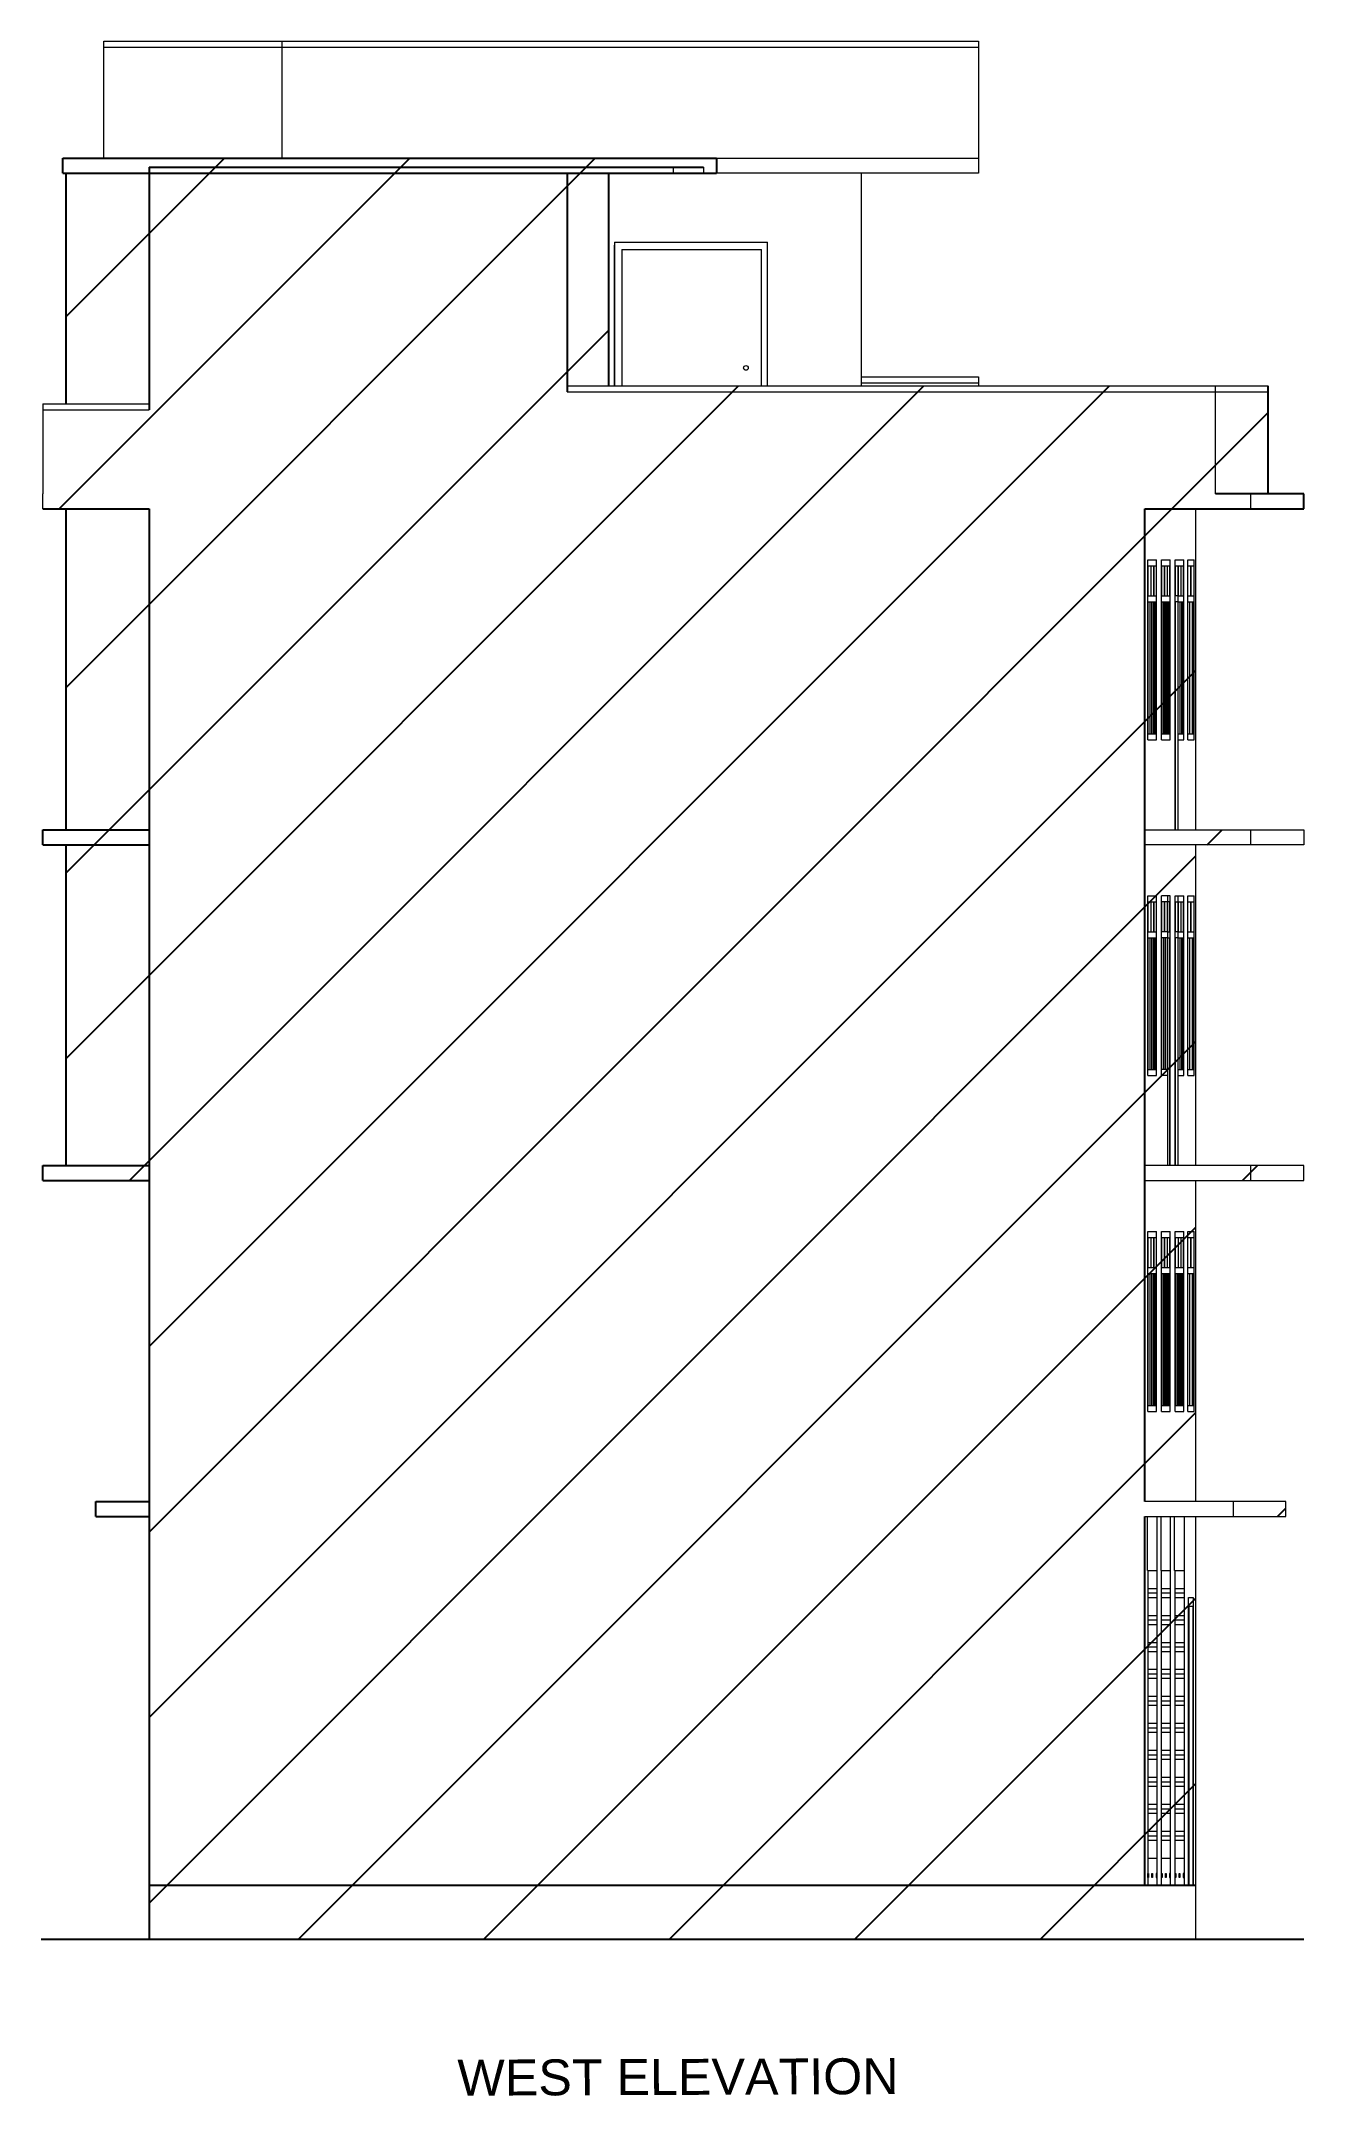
# Model space of a CAD drawing. Header units: inches. Extents: x 4069 to 291496, y -47643 to 12535.
# Drawn here: x 144287 to 144708, y -24238 to -23552 of the extents above; entities that cross this region are included whole.
import ezdxf

# ---------------------------------------------------------------- set-up
doc = ezdxf.new("R2010")
doc.units = ezdxf.units.IN
doc.header["$LTSCALE"] = 5
doc.header["$MEASUREMENT"] = 0
for name, color, linetype, lineweight in [('A-WALL', 7, 'Continuous', 9), ('DOOR', 62, 'Continuous', 0), ('Railing', 43, 'Continuous', 18), ('win', 5, 'Continuous', 18)]:
    doc.layers.add(name, color=color, linetype=linetype, lineweight=lineweight)
doc.layers.add('column', color=4, linetype='Continuous')
doc.layers.add('WALL', color=7, linetype='Continuous')
doc.styles.add('DIMTEXT', font='arial.ttf', dxfattribs={"height": 8})

msp = doc.modelspace()

# ---------------------------------------------------------------- texts
at = {"layer": 'column', "color": 0, "insert": (144499.31541, -24225.30194), "char_height": 12, "width": 216.2724828, "attachment_point": 2, "rotation": 0.20565602, "style": 'DIMTEXT'}
msp.add_mtext('WEST ELEVATION', dxfattribs=at)

# ---------------------------------------------------------------- hatches: boundary and pattern name
at = {"layer": 'WALL', "linetype": 'ByBlock', "ltscale": 5, "true_color": 0xf8991e}
h = msp.add_hatch(dxfattribs=at)
h.set_pattern_fill('ANSI31', color=30, scale=350)
h.set_pattern_definition([(45, (136233.223, -20012.41), (-30.93592, 30.93592), [])])
h.paths.add_polyline_path([(144322.90844, -24185.376), (144322.90844, -24044.376), (144305.22145, -24044.376), (144305.22145, -24039.376), (144322.90844, -24039.376), (144322.90844, -23932.376), (144287.53446, -23932.376), (144287.53446, -23927.376), (144322.90844, -23927.376), (144295.22025, -23927.376), (144295.22025, -23820.376), (144287.53446, -23820.376), (144287.53446, -23815.376), (144295.22025, -23815.376), (144295.22025, -23708.376), (144287.53446, -23708.376), (144287.53446, -23673.376), (144295.22025, -23673.376), (144295.22025, -23596.376), (144294.19325, -23596.376), (144294.19325, -23591.376), (144476.18098, -23591.376), (144512.17156, -23591.376), (144512.17156, -23596.376), (144476.18098, -23596.376), (144476.18098, -23667.376), (144696.12339, -23667.376), (144696.12339, -23703.376), (144708.12024, -23703.376), (144708.12024, -23708.376), (144672.12967, -23708.376), (144672.12967, -23815.376), (144708.12024, -23815.376), (144708.12024, -23820.376), (144672.12967, -23820.376), (144672.12967, -23927.376), (144708.12024, -23927.376), (144708.12024, -23932.376), (144672.12967, -23932.376), (144672.12967, -24039.376), (144702.12181, -24039.376), (144702.12181, -24044.376), (144672.12967, -24044.376), (144672.12967, -24185.376)])

# ---------------------------------------------------------------- linework, layer by layer
at = {"layer": 'A-WALL', "ltscale": 5}
for p, q in [((144307.83269, -23591.376), (144307.83269, -23552.376)), ((144367.25554, -23552.376), (144367.25554, -23591.376)), ((144599.53787, -23552.376), (144599.53787, -23596.376)), ((144512.17156, -23591.376), (144599.53787, -23591.376)), ((144497.81311, -23596.376), (144497.81311, -23594.376)), ((144507.88384, -23594.376), (144507.88384, -23596.376)), ((144599.53787, -23596.376), (144512.17156, -23596.376)), ((144560.53787, -23667.376), (144560.53787, -23596.376)), ((144599.53787, -23664.376), (144599.53787, -23667.376)), ((144678.61346, -23703.376), (144678.61346, -23667.376)), ((144287.53446, -23673.376), (144287.53446, -23703.376)), ((144287.53446, -23708.376), (144287.53446, -23703.376)), ((144672.12967, -23815.376), (144672.12967, -23708.376)), ((144690.40478, -23708.376), (144690.40478, -23703.376)), ((144655.0308, -23815.376), (144708.12024, -23815.376)), ((144690.40478, -23820.376), (144690.40478, -23815.376)), ((144708.12024, -23815.376), (144708.12024, -23820.376)), ((144708.12024, -23820.376), (144655.0308, -23820.376)), ((144672.12967, -23927.376), (144672.12967, -23820.376)), ((144708.12024, -23927.376), (144655.0308, -23927.376)), ((144690.40478, -23932.376), (144690.40478, -23927.376)), ((144708.12024, -23932.376), (144708.12024, -23927.376)), ((144655.0308, -23932.376), (144708.12024, -23932.376)), ((144672.12967, -24039.376), (144672.12967, -23932.376)), ((144702.12181, -24039.376), (144655.0308, -24039.376)), ((144655.0308, -24044.376), (144702.12181, -24044.376)), ((144672.12967, -24185.376), (144672.12967, -24044.376)), ((144684.50912, -24039.376), (144684.50912, -24044.376)), ((144702.12181, -24044.376), (144702.12181, -24039.376))]:
    msp.add_line(p, q, dxfattribs=at)
at = {"layer": 'A-WALL', "color": 1, "ltscale": 5}
for p, q in [((144655.92599, -24062.376), (144655.92599, -24044.376)), ((144659.17873, -24062.376), (144659.17873, -24044.376)), ((144660.46182, -24062.376), (144660.46182, -24044.376)), ((144663.65488, -24062.376), (144663.65488, -24044.376)), ((144664.99764, -24062.376), (144664.99764, -24044.376)), ((144668.25038, -24062.376), (144668.25038, -24044.376)), ((144655.92599, -24062.376), (144659.17873, -24062.376)), ((144656.01555, -24062.376), (144656.01555, -24167.376)), ((144659.08917, -24062.376), (144659.08917, -24167.376)), ((144660.46182, -24062.376), (144663.65488, -24062.376)), ((144660.55138, -24062.376), (144660.55138, -24167.376)), ((144663.56532, -24062.376), (144663.56532, -24167.376)), ((144664.99764, -24062.376), (144668.25038, -24062.376)), ((144665.0872, -24062.376), (144665.0872, -24167.376)), ((144668.16082, -24062.376), (144668.16082, -24167.376)), ((144656.01555, -24068.376), (144659.08917, -24068.376)), ((144656.01555, -24069.876), (144659.08917, -24069.876)), ((144656.01555, -24071.376), (144659.08917, -24071.376)), ((144660.55138, -24068.376), (144663.56532, -24068.376)), ((144660.55138, -24069.876), (144663.56532, -24069.876)), ((144660.55138, -24071.376), (144663.56532, -24071.376)), ((144665.0872, -24068.376), (144668.16082, -24068.376)), ((144665.0872, -24069.876), (144668.16082, -24069.876)), ((144665.0872, -24071.376), (144668.16082, -24071.376)), ((144656.01555, -24077.376), (144659.08917, -24077.376)), ((144656.01555, -24078.876), (144659.08917, -24078.876)), ((144660.55138, -24077.376), (144663.56532, -24077.376)), ((144660.55138, -24078.876), (144663.56532, -24078.876)), ((144665.0872, -24077.376), (144668.16082, -24077.376)), ((144665.0872, -24078.876), (144668.16082, -24078.876)), ((144656.01555, -24080.376), (144659.08917, -24080.376)), ((144656.01555, -24086.376), (144659.08917, -24086.376)), ((144660.55138, -24080.376), (144663.56532, -24080.376)), ((144660.55138, -24086.376), (144663.56532, -24086.376)), ((144665.0872, -24080.376), (144668.16082, -24080.376)), ((144665.0872, -24086.376), (144668.16082, -24086.376)), ((144656.01555, -24087.876), (144659.08917, -24087.876)), ((144656.01555, -24089.376), (144659.08917, -24089.376)), ((144660.55138, -24087.876), (144663.56532, -24087.876)), ((144660.55138, -24089.376), (144663.56532, -24089.376)), ((144665.0872, -24087.876), (144668.16082, -24087.876)), ((144665.0872, -24089.376), (144668.16082, -24089.376)), ((144656.01555, -24095.376), (144659.08917, -24095.376)), ((144656.01555, -24096.876), (144659.08917, -24096.876)), ((144656.01555, -24098.376), (144659.08917, -24098.376)), ((144660.55138, -24095.376), (144663.56532, -24095.376)), ((144660.55138, -24096.876), (144663.56532, -24096.876)), ((144660.55138, -24098.376), (144663.56532, -24098.376)), ((144665.0872, -24095.376), (144668.16082, -24095.376)), ((144665.0872, -24096.876), (144668.16082, -24096.876)), ((144665.0872, -24098.376), (144668.16082, -24098.376)), ((144656.01555, -24104.376), (144659.08917, -24104.376)), ((144656.01555, -24105.876), (144659.08917, -24105.876)), ((144656.01555, -24107.376), (144659.08917, -24107.376)), ((144660.55138, -24104.376), (144663.56532, -24104.376)), ((144660.55138, -24105.876), (144663.56532, -24105.876)), ((144660.55138, -24107.376), (144663.56532, -24107.376)), ((144665.0872, -24104.376), (144668.16082, -24104.376)), ((144665.0872, -24105.876), (144668.16082, -24105.876)), ((144665.0872, -24107.376), (144668.16082, -24107.376)), ((144656.01555, -24113.376), (144659.08917, -24113.376)), ((144660.55138, -24113.376), (144663.56532, -24113.376)), ((144665.0872, -24113.376), (144668.16082, -24113.376)), ((144656.01555, -24114.876), (144659.08917, -24114.876)), ((144656.01555, -24116.376), (144659.08917, -24116.376)), ((144660.55138, -24114.876), (144663.56532, -24114.876)), ((144660.55138, -24116.376), (144663.56532, -24116.376)), ((144665.0872, -24114.876), (144668.16082, -24114.876)), ((144665.0872, -24116.376), (144668.16082, -24116.376)), ((144656.01555, -24122.376), (144659.08917, -24122.376)), ((144656.01555, -24123.876), (144659.08917, -24123.876)), ((144656.01555, -24125.376), (144659.08917, -24125.376)), ((144660.55138, -24122.376), (144663.56532, -24122.376)), ((144660.55138, -24123.876), (144663.56532, -24123.876)), ((144660.55138, -24125.376), (144663.56532, -24125.376)), ((144665.0872, -24122.376), (144668.16082, -24122.376)), ((144665.0872, -24123.876), (144668.16082, -24123.876)), ((144665.0872, -24125.376), (144668.16082, -24125.376)), ((144656.01555, -24131.376), (144659.08917, -24131.376)), ((144656.01555, -24132.876), (144659.08917, -24132.876)), ((144656.01555, -24134.376), (144659.08917, -24134.376)), ((144660.55138, -24131.376), (144663.56532, -24131.376)), ((144660.55138, -24132.876), (144663.56532, -24132.876)), ((144660.55138, -24134.376), (144663.56532, -24134.376)), ((144665.0872, -24131.376), (144668.16082, -24131.376)), ((144665.0872, -24132.876), (144668.16082, -24132.876)), ((144665.0872, -24134.376), (144668.16082, -24134.376)), ((144656.01555, -24140.376), (144659.08917, -24140.376)), ((144660.55138, -24140.376), (144663.56532, -24140.376)), ((144665.0872, -24140.376), (144668.16082, -24140.376)), ((144656.01555, -24141.876), (144659.08917, -24141.876)), ((144656.01555, -24143.376), (144659.08917, -24143.376)), ((144660.55138, -24141.876), (144663.56532, -24141.876)), ((144660.55138, -24143.376), (144663.56532, -24143.376)), ((144665.0872, -24141.876), (144668.16082, -24141.876)), ((144665.0872, -24143.376), (144668.16082, -24143.376)), ((144656.01555, -24149.376), (144659.08917, -24149.376)), ((144656.01555, -24150.876), (144659.08917, -24150.876)), ((144656.01555, -24152.376), (144659.08917, -24152.376)), ((144660.55138, -24149.376), (144663.56532, -24149.376)), ((144660.55138, -24150.876), (144663.56532, -24150.876)), ((144660.55138, -24152.376), (144663.56532, -24152.376)), ((144665.0872, -24149.376), (144668.16082, -24149.376)), ((144665.0872, -24150.876), (144668.16082, -24150.876)), ((144665.0872, -24152.376), (144668.16082, -24152.376)), ((144656.01555, -24158.376), (144659.08917, -24158.376)), ((144660.55138, -24158.376), (144663.56532, -24158.376)), ((144665.0872, -24158.376), (144668.16082, -24158.376))]:
    msp.add_line(p, q, dxfattribs=at)
for points in [[(144656.07285, -24163.45142), (144656.29637, -24163.45142), (144656.29637, -24164.78349), (144656.07285, -24164.78349)], [(144657.44129, -24163.45142), (144657.66481, -24163.45142), (144657.66481, -24164.78349), (144657.44129, -24164.78349)], [(144659.03187, -24163.45142), (144658.80836, -24163.45142), (144658.80836, -24164.78349), (144659.03187, -24164.78349)], [(144660.60868, -24163.45142), (144660.83219, -24163.45142), (144660.83219, -24164.78349), (144660.60868, -24164.78349)], [(144661.94659, -24163.45142), (144662.17011, -24163.45142), (144662.17011, -24164.78349), (144661.94659, -24164.78349)], [(144663.50802, -24163.45142), (144663.2845, -24163.45142), (144663.2845, -24164.78349), (144663.50802, -24164.78349)], [(144665.1445, -24163.45142), (144665.36802, -24163.45142), (144665.36802, -24164.78349), (144665.1445, -24164.78349)], [(144666.5421, -24163.45142), (144666.76561, -24163.45142), (144666.76561, -24164.78349), (144666.5421, -24164.78349)], [(144668.10352, -24163.45142), (144667.88001, -24163.45142), (144667.88001, -24164.78349), (144668.10352, -24164.78349)]]:
    msp.add_lwpolyline(points, close=True, dxfattribs=at)
at = {"layer": 'A-WALL', "ltscale": 5}
msp.add_circle((144522.01759, -23661.376), 0.7664, dxfattribs=at)
at = {"layer": 'DOOR', "lineweight": 13}
for p, q in [((144478.16711, -23619.376), (144478.16711, -23667.376)), ((144478.16711, -23619.376), (144529.16711, -23619.376)), ((144478.16711, -23667.376), (144478.16711, -23620.376)), ((144529.16711, -23667.376), (144529.16711, -23619.376)), ((144480.66711, -23621.876), (144480.66711, -23667.376)), ((144480.66711, -23621.876), (144527.16711, -23621.876)), ((144527.16711, -23667.376), (144527.16711, -23621.876))]:
    msp.add_line(p, q, dxfattribs=at)
at = {"layer": 'DOOR'}
msp.add_lwpolyline([(144669.77227, -24074.376), (144669.77306, -24167.376), (144669.68349, -24167.376), (144669.68271, -24071.376), (144671.23444, -24071.376), (144671.23522, -24167.376), (144671.14566, -24167.376), (144671.14488, -24074.376)], close=True, dxfattribs=at)
at = {"layer": 'Railing', "color": 30}
for p, q in [((144307.83269, -23552.376), (144599.53787, -23552.376)), ((144307.83269, -23554.376), (144599.53787, -23554.376)), ((144462.43913, -23667.376), (144696.12339, -23667.376)), ((144560.53787, -23664.376), (144599.53787, -23664.376)), ((144560.53787, -23666.376), (144599.53787, -23666.376)), ((144287.53446, -23673.376), (144322.90844, -23673.376)), ((144287.53446, -23675.376), (144322.90844, -23675.376)), ((144462.43913, -23669.376), (144696.12339, -23669.376))]:
    msp.add_line(p, q, dxfattribs=at)
at = {"layer": 'WALL', "color": 2, "linetype": 'ByBlock', "ltscale": 5}
for p, q in [((144294.19325, -23591.376), (144512.17156, -23591.376)), ((144294.19325, -23596.376), (144294.19325, -23591.376)), ((144512.17156, -23591.376), (144512.17156, -23596.376)), ((144294.19325, -23596.376), (144512.17156, -23596.376)), ((144295.22025, -23673.376), (144295.22025, -23596.376)), ((144322.90844, -23594.376), (144322.90844, -23675.376)), ((144322.90844, -23594.376), (144507.88384, -23594.376)), ((144322.90844, -23596.376), (144322.90844, -23675.376)), ((144462.43913, -23596.376), (144462.43913, -23669.376)), ((144462.43913, -23596.376), (144462.43913, -23669.376)), ((144476.18098, -23596.376), (144476.18098, -23667.376)), ((144696.12339, -23667.376), (144696.12339, -23703.376)), ((144287.53446, -23708.376), (144322.90844, -23708.376)), ((144295.22025, -23815.376), (144295.22025, -23708.376)), ((144322.90844, -23708.376), (144322.90844, -23932.376)), ((144655.0308, -23708.376), (144708.12024, -23708.376)), ((144655.0308, -24039.376), (144655.0308, -23708.376)), ((144690.40478, -23703.376), (144678.61346, -23703.376)), ((144708.12024, -23703.376), (144690.40478, -23703.376)), ((144708.12024, -23708.376), (144708.12024, -23703.376)), ((144287.53446, -23815.376), (144322.90844, -23815.376)), ((144287.53446, -23820.376), (144287.53446, -23815.376)), ((144287.53446, -23820.376), (144322.90844, -23820.376)), ((144295.22025, -23927.376), (144295.22025, -23820.376)), ((144287.53446, -23927.376), (144322.90844, -23927.376)), ((144287.53446, -23932.376), (144287.53446, -23927.376)), ((144287.53446, -23932.376), (144322.90844, -23932.376)), ((144322.90844, -23932.376), (144322.90844, -24185.376)), ((144305.22145, -24039.376), (144322.90844, -24039.376)), ((144305.22145, -24044.376), (144305.22145, -24039.376)), ((144305.22145, -24044.376), (144322.90844, -24044.376)), ((144655.0308, -24167.376), (144655.0308, -24044.376)), ((144322.90844, -24167.376), (144672.12967, -24167.376)), ((144286.90844, -24185.376), (144708.12967, -24185.376))]:
    msp.add_line(p, q, dxfattribs=at)
at = {"layer": 'win'}
for p, q in [((144656.12, -23725.376), (144658.98473, -23725.376)), ((144656.12, -23785.376), (144656.12, -23725.376)), ((144656.17971, -23727.376), (144657.06538, -23727.376)), ((144656.17971, -23737.376), (144656.17971, -23727.376)), ((144657.06538, -23727.376), (144657.06538, -23737.376)), ((144657.12509, -23727.376), (144657.97964, -23727.376)), ((144657.12509, -23727.376), (144657.12509, -23737.376)), ((144657.97964, -23727.376), (144657.97964, -23737.376)), ((144658.03934, -23727.376), (144658.92502, -23727.376)), ((144658.03934, -23727.376), (144658.03934, -23737.376)), ((144658.92502, -23737.376), (144658.92502, -23727.376)), ((144658.98473, -23785.376), (144658.98473, -23725.376)), ((144660.62598, -23725.376), (144663.49071, -23725.376)), ((144660.62598, -23785.376), (144660.62598, -23725.376)), ((144660.68569, -23727.376), (144661.57137, -23727.376)), ((144660.68569, -23737.376), (144660.68569, -23727.376)), ((144661.57137, -23727.376), (144661.57137, -23737.376)), ((144661.63107, -23727.376), (144662.48562, -23727.376)), ((144661.63107, -23727.376), (144661.63107, -23737.376)), ((144662.48562, -23727.376), (144662.48562, -23737.376)), ((144662.54533, -23727.376), (144663.431, -23727.376)), ((144662.54533, -23727.376), (144662.54533, -23737.376)), ((144663.431, -23737.376), (144663.431, -23727.376)), ((144663.49071, -23785.376), (144663.49071, -23725.376)), ((144665.19165, -23725.376), (144668.05638, -23725.376)), ((144665.19165, -23815.376), (144665.19165, -23725.376)), ((144665.25133, -23727.37598), (144666.02719, -23727.37598)), ((144665.25133, -23737.37584), (144665.25133, -23727.37598)), ((144666.02719, -23727.37598), (144666.02719, -23737.37584)), ((144666.08688, -23727.37598), (144666.08688, -23737.37584)), ((144666.08688, -23727.37598), (144666.08688, -23815.376)), ((144666.14656, -23727.37598), (144667.05173, -23727.37598)), ((144666.14656, -23727.37598), (144666.14656, -23737.37584)), ((144667.05173, -23727.37598), (144667.05173, -23737.37584)), ((144667.11142, -23727.37598), (144667.9967, -23727.37598)), ((144667.11142, -23727.37598), (144667.11142, -23737.37584)), ((144667.9967, -23737.37584), (144667.9967, -23727.37598)), ((144668.05638, -23785.37521), (144668.05638, -23725.376)), ((144669.38362, -23725.376), (144671.53285, -23725.376)), ((144669.38362, -23785.37657), (144669.38362, -23725.376)), ((144669.44335, -23727.37602), (144670.42789, -23727.37602)), ((144669.44335, -23737.37612), (144669.44335, -23727.37602)), ((144670.42789, -23737.37612), (144670.42789, -23727.37602)), ((144670.48762, -23727.37602), (144671.47312, -23727.37602)), ((144670.48762, -23737.37612), (144670.48762, -23727.37602)), ((144671.47312, -23737.37612), (144671.47312, -23727.37602)), ((144671.53285, -23785.37657), (144671.53285, -23725.376)), ((144656.17971, -23737.376), (144657.06538, -23737.376)), ((144656.17971, -23739.376), (144656.69917, -23739.376)), ((144656.17971, -23783.376), (144656.17971, -23739.376)), ((144656.69917, -23739.376), (144656.69917, -23783.376)), ((144656.75888, -23739.376), (144657.24849, -23739.376)), ((144656.75888, -23739.376), (144656.75888, -23783.376)), ((144657.12509, -23737.376), (144657.97964, -23737.376)), ((144657.24849, -23739.376), (144657.24849, -23783.376)), ((144657.3082, -23739.376), (144657.79653, -23739.376)), ((144657.3082, -23739.376), (144657.3082, -23783.376)), ((144657.79653, -23739.376), (144657.79653, -23783.376)), ((144657.85624, -23739.376), (144658.34585, -23739.376)), ((144657.85624, -23739.376), (144657.85624, -23783.376)), ((144658.03934, -23737.376), (144658.92502, -23737.376)), ((144658.34585, -23739.376), (144658.34585, -23783.376)), ((144658.40556, -23739.376), (144658.92502, -23739.376)), ((144658.40556, -23739.376), (144658.40556, -23783.376)), ((144658.92502, -23783.376), (144658.92502, -23739.376)), ((144660.68569, -23737.376), (144661.57137, -23737.376)), ((144660.68569, -23739.376), (144661.20515, -23739.376)), ((144660.68569, -23783.376), (144660.68569, -23739.376)), ((144661.20515, -23739.376), (144661.20515, -23783.376)), ((144661.26486, -23739.376), (144661.75447, -23739.376)), ((144661.26486, -23739.376), (144661.26486, -23783.376)), ((144661.63107, -23737.376), (144662.48562, -23737.376)), ((144661.75447, -23739.376), (144661.75447, -23783.376)), ((144661.81418, -23739.376), (144662.30251, -23739.376)), ((144661.81418, -23739.376), (144661.81418, -23783.376)), ((144662.30251, -23739.376), (144662.30251, -23783.376)), ((144662.36222, -23739.376), (144662.85183, -23739.376)), ((144662.36222, -23739.376), (144662.36222, -23783.376)), ((144662.54533, -23737.376), (144663.431, -23737.376)), ((144662.85183, -23739.376), (144662.85183, -23783.376)), ((144662.91154, -23739.376), (144663.431, -23739.376)), ((144662.91154, -23739.376), (144662.91154, -23783.376)), ((144663.431, -23783.376), (144663.431, -23739.376)), ((144666.02719, -23737.37584), (144665.25133, -23737.37584)), ((144665.25133, -23815.376), (144665.25133, -23739.37582)), ((144666.02719, -23739.37582), (144665.25133, -23739.37582)), ((144666.02719, -23739.37582), (144666.02719, -23815.376)), ((144666.08688, -23739.37582), (144666.69364, -23739.37582)), ((144666.14656, -23737.37584), (144667.05173, -23737.37584)), ((144666.69364, -23739.37582), (144666.69364, -23783.37523)), ((144666.75332, -23739.37582), (144667.33025, -23739.37582)), ((144666.75332, -23739.37582), (144666.75332, -23783.37523)), ((144667.11142, -23737.37584), (144667.9967, -23737.37584)), ((144667.33025, -23739.37582), (144667.33025, -23783.37523)), ((144667.38993, -23739.37582), (144667.9967, -23739.37582)), ((144667.38993, -23739.37582), (144667.38993, -23783.37523)), ((144667.9967, -23783.37523), (144667.9967, -23739.37582)), ((144669.44335, -23737.37612), (144670.42789, -23737.37612)), ((144669.44335, -23739.37614), (144669.95103, -23739.37614)), ((144669.44335, -23783.37655), (144669.44335, -23739.37614)), ((144669.95103, -23739.37614), (144669.95103, -23783.37655)), ((144670.01076, -23739.37614), (144670.90571, -23739.37614)), ((144670.01076, -23739.37614), (144670.01076, -23783.37655)), ((144670.48762, -23737.37612), (144671.47312, -23737.37612)), ((144670.90571, -23739.37614), (144670.90571, -23783.37655)), ((144670.96544, -23739.37614), (144671.47312, -23739.37614)), ((144670.96544, -23739.37614), (144670.96544, -23783.37655)), ((144671.47312, -23783.37655), (144671.47312, -23739.37614)), ((144656.17971, -23783.376), (144656.69917, -23783.376)), ((144656.75888, -23783.376), (144657.24849, -23783.376)), ((144657.3082, -23783.376), (144657.79653, -23783.376)), ((144657.85624, -23783.376), (144658.34585, -23783.376)), ((144658.40556, -23783.376), (144658.92502, -23783.376)), ((144660.68569, -23783.376), (144661.20515, -23783.376)), ((144661.26486, -23783.376), (144661.75447, -23783.376)), ((144661.81418, -23783.376), (144662.30251, -23783.376)), ((144662.36222, -23783.376), (144662.85183, -23783.376)), ((144662.91154, -23783.376), (144663.431, -23783.376)), ((144666.08688, -23783.37523), (144666.69364, -23783.37523)), ((144666.75332, -23783.37523), (144667.33025, -23783.37523)), ((144667.38993, -23783.37523), (144667.9967, -23783.37523)), ((144669.44335, -23783.37655), (144669.95103, -23783.37655)), ((144670.01076, -23783.37655), (144670.90571, -23783.37655)), ((144670.96544, -23783.37655), (144671.47312, -23783.37655)), ((144656.12, -23785.376), (144658.98473, -23785.376)), ((144660.62598, -23785.376), (144663.49071, -23785.376)), ((144666.08688, -23785.37521), (144668.05638, -23785.37521)), ((144669.38362, -23785.37657), (144671.53285, -23785.37657)), ((144656.12, -23837.376), (144658.98473, -23837.376)), ((144656.12, -23897.376), (144656.12, -23837.376)), ((144656.17971, -23839.376), (144657.06538, -23839.376)), ((144656.17971, -23849.376), (144656.17971, -23839.376)), ((144657.06538, -23839.376), (144657.06538, -23849.376)), ((144657.12509, -23839.376), (144657.97964, -23839.376)), ((144657.12509, -23839.376), (144657.12509, -23849.376)), ((144657.97964, -23839.376), (144657.97964, -23849.376)), ((144658.03934, -23839.376), (144658.92502, -23839.376)), ((144658.03934, -23839.376), (144658.03934, -23849.376)), ((144658.92502, -23849.376), (144658.92502, -23839.376)), ((144658.98473, -23897.376), (144658.98473, -23837.376)), ((144663.49071, -23837.376), (144660.62598, -23837.376)), ((144660.62598, -23897.37521), (144660.62598, -23837.376)), ((144661.57094, -23839.37598), (144660.68566, -23839.37598)), ((144660.68566, -23849.37584), (144660.68566, -23839.37598)), ((144661.57094, -23839.37598), (144661.57094, -23849.37584)), ((144662.5358, -23839.37598), (144661.63063, -23839.37598)), ((144661.63063, -23839.37598), (144661.63063, -23849.37584)), ((144662.5358, -23839.37598), (144662.5358, -23849.37584)), ((144662.59548, -23837.376), (144662.59548, -23927.376)), ((144662.59548, -23839.37598), (144662.59548, -23849.37584)), ((144663.43103, -23839.37598), (144662.65517, -23839.37598)), ((144662.65517, -23839.37598), (144662.65517, -23849.37584)), ((144663.43103, -23849.37584), (144663.43103, -23839.37598)), ((144663.49071, -23927.376), (144663.49071, -23837.376)), ((144665.19165, -23837.376), (144668.05638, -23837.376)), ((144665.19165, -23927.376), (144665.19165, -23837.376)), ((144665.25133, -23839.37598), (144666.02719, -23839.37598)), ((144665.25133, -23849.37584), (144665.25133, -23839.37598)), ((144666.02719, -23839.37598), (144666.02719, -23849.37584)), ((144666.08688, -23837.376), (144666.08688, -23927.376)), ((144666.08688, -23839.37598), (144666.08688, -23849.37584)), ((144666.14656, -23839.37598), (144667.05173, -23839.37598)), ((144666.14656, -23839.37598), (144666.14656, -23849.37584)), ((144667.05173, -23839.37598), (144667.05173, -23849.37584)), ((144667.11142, -23839.37598), (144667.9967, -23839.37598)), ((144667.11142, -23839.37598), (144667.11142, -23849.37584)), ((144667.9967, -23849.37584), (144667.9967, -23839.37598)), ((144668.05638, -23897.37521), (144668.05638, -23837.376)), ((144669.38362, -23837.376), (144671.53217, -23837.376)), ((144669.38362, -23897.376), (144669.38362, -23837.376)), ((144669.44333, -23839.376), (144670.42756, -23839.376)), ((144669.44333, -23849.376), (144669.44333, -23839.376)), ((144670.42756, -23849.376), (144670.42756, -23839.376)), ((144670.48727, -23839.376), (144671.47246, -23839.376)), ((144670.48727, -23849.376), (144670.48727, -23839.376)), ((144671.47246, -23849.376), (144671.47246, -23839.376)), ((144671.53217, -23897.376), (144671.53217, -23837.376)), ((144656.17971, -23849.376), (144657.06538, -23849.376)), ((144656.17971, -23851.376), (144656.69917, -23851.376)), ((144656.17971, -23895.376), (144656.17971, -23851.376)), ((144656.69917, -23851.376), (144656.69917, -23895.376)), ((144656.75888, -23851.376), (144657.24849, -23851.376)), ((144656.75888, -23851.376), (144656.75888, -23895.376)), ((144657.12509, -23849.376), (144657.97964, -23849.376)), ((144657.24849, -23851.376), (144657.24849, -23895.376)), ((144657.3082, -23851.376), (144657.79653, -23851.376)), ((144657.3082, -23851.376), (144657.3082, -23895.376)), ((144657.79653, -23851.376), (144657.79653, -23895.376)), ((144657.85624, -23851.376), (144658.34585, -23851.376)), ((144657.85624, -23851.376), (144657.85624, -23895.376)), ((144658.03934, -23849.376), (144658.92502, -23849.376)), ((144658.34585, -23851.376), (144658.34585, -23895.376)), ((144658.40556, -23851.376), (144658.92502, -23851.376)), ((144658.40556, -23851.376), (144658.40556, -23895.376)), ((144658.92502, -23895.376), (144658.92502, -23851.376)), ((144661.57094, -23849.37584), (144660.68566, -23849.37584)), ((144661.29243, -23851.37582), (144660.68566, -23851.37582)), ((144660.68566, -23895.37523), (144660.68566, -23851.37582)), ((144661.29243, -23851.37582), (144661.29243, -23895.37523)), ((144661.92904, -23851.37582), (144661.35211, -23851.37582)), ((144661.35211, -23851.37582), (144661.35211, -23895.37523)), ((144662.5358, -23849.37584), (144661.63063, -23849.37584)), ((144661.92904, -23851.37582), (144661.92904, -23895.37523)), ((144662.59548, -23851.37582), (144661.98872, -23851.37582)), ((144661.98872, -23851.37582), (144661.98872, -23895.37523)), ((144662.65517, -23849.37584), (144663.43103, -23849.37584)), ((144662.65517, -23851.37582), (144662.65517, -23927.376)), ((144662.65517, -23851.37582), (144663.43103, -23851.37582)), ((144663.43103, -23927.376), (144663.43103, -23851.37582)), ((144666.02719, -23849.37584), (144665.25133, -23849.37584)), ((144665.25133, -23927.376), (144665.25133, -23851.37582)), ((144666.02719, -23851.37582), (144665.25133, -23851.37582)), ((144666.02719, -23851.37582), (144666.02719, -23927.376)), ((144666.08688, -23851.37582), (144666.69364, -23851.37582)), ((144666.14656, -23849.37584), (144667.05173, -23849.37584)), ((144666.69364, -23851.37582), (144666.69364, -23895.37523)), ((144666.75332, -23851.37582), (144667.33025, -23851.37582)), ((144666.75332, -23851.37582), (144666.75332, -23895.37523)), ((144667.11142, -23849.37584), (144667.9967, -23849.37584)), ((144667.33025, -23851.37582), (144667.33025, -23895.37523)), ((144667.38993, -23851.37582), (144667.9967, -23851.37582)), ((144667.38993, -23851.37582), (144667.38993, -23895.37523)), ((144667.9967, -23895.37523), (144667.9967, -23851.37582)), ((144669.44333, -23849.376), (144670.42756, -23849.376)), ((144669.44333, -23851.376), (144669.95085, -23851.376)), ((144669.44333, -23895.376), (144669.44333, -23851.376)), ((144669.95085, -23851.376), (144669.95085, -23895.376)), ((144670.01056, -23851.376), (144670.90523, -23851.376)), ((144670.01056, -23851.376), (144670.01056, -23895.376)), ((144670.48727, -23849.376), (144671.47246, -23849.376)), ((144670.90523, -23851.376), (144670.90523, -23895.376)), ((144670.96494, -23851.376), (144671.47246, -23851.376)), ((144670.96494, -23851.376), (144670.96494, -23895.376)), ((144671.47246, -23895.376), (144671.47246, -23851.376)), ((144656.12, -23897.376), (144658.98473, -23897.376)), ((144656.17971, -23895.376), (144656.69917, -23895.376)), ((144656.75888, -23895.376), (144657.24849, -23895.376)), ((144657.3082, -23895.376), (144657.79653, -23895.376)), ((144657.85624, -23895.376), (144658.34585, -23895.376)), ((144658.40556, -23895.376), (144658.92502, -23895.376)), ((144662.59548, -23897.37521), (144660.62598, -23897.37521)), ((144661.29243, -23895.37523), (144660.68566, -23895.37523)), ((144661.92904, -23895.37523), (144661.35211, -23895.37523)), ((144662.59548, -23895.37523), (144661.98872, -23895.37523)), ((144666.08688, -23895.37523), (144666.69364, -23895.37523)), ((144666.08688, -23897.37521), (144668.05638, -23897.37521)), ((144666.75332, -23895.37523), (144667.33025, -23895.37523)), ((144667.38993, -23895.37523), (144667.9967, -23895.37523)), ((144669.38362, -23897.376), (144671.53217, -23897.376)), ((144669.44333, -23895.376), (144669.95085, -23895.376)), ((144670.01056, -23895.376), (144670.90523, -23895.376)), ((144670.96494, -23895.376), (144671.47246, -23895.376)), ((144656.12, -23949.376), (144658.98473, -23949.376)), ((144656.12, -24009.376), (144656.12, -23949.376)), ((144658.98473, -24009.376), (144658.98473, -23949.376)), ((144660.62598, -23949.376), (144663.49071, -23949.376)), ((144660.62598, -24009.376), (144660.62598, -23949.376)), ((144663.49071, -24009.376), (144663.49071, -23949.376)), ((144665.19165, -23949.376), (144668.05638, -23949.376)), ((144665.19165, -24009.376), (144665.19165, -23949.376)), ((144668.05638, -24009.376), (144668.05638, -23949.376)), ((144669.38362, -23949.376), (144671.53217, -23949.376)), ((144669.38362, -24009.376), (144669.38362, -23949.376)), ((144671.53217, -24009.376), (144671.53217, -23949.376)), ((144656.17971, -23951.376), (144657.06538, -23951.376)), ((144656.17971, -23961.376), (144656.17971, -23951.376)), ((144657.06538, -23951.376), (144657.06538, -23961.376)), ((144657.12509, -23951.376), (144657.97964, -23951.376)), ((144657.12509, -23951.376), (144657.12509, -23961.376)), ((144657.97964, -23951.376), (144657.97964, -23961.376)), ((144658.03934, -23951.376), (144658.92502, -23951.376)), ((144658.03934, -23951.376), (144658.03934, -23961.376)), ((144658.92502, -23961.376), (144658.92502, -23951.376)), ((144660.68569, -23951.376), (144661.57137, -23951.376)), ((144660.68569, -23961.376), (144660.68569, -23951.376)), ((144661.57137, -23951.376), (144661.57137, -23961.376)), ((144661.63107, -23951.376), (144662.48562, -23951.376)), ((144661.63107, -23951.376), (144661.63107, -23961.376)), ((144662.48562, -23951.376), (144662.48562, -23961.376)), ((144662.54533, -23951.376), (144663.431, -23951.376)), ((144662.54533, -23951.376), (144662.54533, -23961.376)), ((144663.431, -23961.376), (144663.431, -23951.376)), ((144665.25136, -23951.376), (144666.13703, -23951.376)), ((144665.25136, -23961.376), (144665.25136, -23951.376)), ((144666.13703, -23951.376), (144666.13703, -23961.376)), ((144666.19674, -23951.376), (144667.05129, -23951.376)), ((144666.19674, -23951.376), (144666.19674, -23961.376)), ((144667.05129, -23951.376), (144667.05129, -23961.376)), ((144667.11099, -23951.376), (144667.99667, -23951.376)), ((144667.11099, -23951.376), (144667.11099, -23961.376)), ((144667.99667, -23961.376), (144667.99667, -23951.376)), ((144669.44333, -23951.376), (144670.42756, -23951.376)), ((144669.44333, -23961.376), (144669.44333, -23951.376)), ((144670.42756, -23961.376), (144670.42756, -23951.376)), ((144670.48727, -23951.376), (144671.47246, -23951.376)), ((144670.48727, -23961.376), (144670.48727, -23951.376)), ((144671.47246, -23961.376), (144671.47246, -23951.376)), ((144656.17971, -23961.376), (144657.06538, -23961.376)), ((144656.17971, -23963.376), (144656.69917, -23963.376)), ((144656.17971, -24007.376), (144656.17971, -23963.376)), ((144656.69917, -23963.376), (144656.69917, -24007.376)), ((144656.75888, -23963.376), (144657.24849, -23963.376)), ((144656.75888, -23963.376), (144656.75888, -24007.376)), ((144657.12509, -23961.376), (144657.97964, -23961.376)), ((144657.24849, -23963.376), (144657.24849, -24007.376)), ((144657.3082, -23963.376), (144657.79653, -23963.376)), ((144657.3082, -23963.376), (144657.3082, -24007.376)), ((144657.79653, -23963.376), (144657.79653, -24007.376)), ((144657.85624, -23963.376), (144658.34585, -23963.376)), ((144657.85624, -23963.376), (144657.85624, -24007.376)), ((144658.03934, -23961.376), (144658.92502, -23961.376)), ((144658.34585, -23963.376), (144658.34585, -24007.376)), ((144658.40556, -23963.376), (144658.92502, -23963.376)), ((144658.40556, -23963.376), (144658.40556, -24007.376)), ((144658.92502, -24007.376), (144658.92502, -23963.376)), ((144660.68569, -23961.376), (144661.57137, -23961.376)), ((144660.68569, -23963.376), (144661.20515, -23963.376)), ((144660.68569, -24007.376), (144660.68569, -23963.376)), ((144661.20515, -23963.376), (144661.20515, -24007.376)), ((144661.26486, -23963.376), (144661.75447, -23963.376)), ((144661.26486, -23963.376), (144661.26486, -24007.376)), ((144661.63107, -23961.376), (144662.48562, -23961.376)), ((144661.75447, -23963.376), (144661.75447, -24007.376)), ((144661.81418, -23963.376), (144662.30251, -23963.376)), ((144661.81418, -23963.376), (144661.81418, -24007.376)), ((144662.30251, -23963.376), (144662.30251, -24007.376)), ((144662.36222, -23963.376), (144662.85183, -23963.376)), ((144662.36222, -23963.376), (144662.36222, -24007.376)), ((144662.54533, -23961.376), (144663.431, -23961.376)), ((144662.85183, -23963.376), (144662.85183, -24007.376)), ((144662.91154, -23963.376), (144663.431, -23963.376)), ((144662.91154, -23963.376), (144662.91154, -24007.376)), ((144663.431, -24007.376), (144663.431, -23963.376)), ((144665.25136, -23961.376), (144666.13703, -23961.376)), ((144665.25136, -23963.376), (144665.77082, -23963.376)), ((144665.25136, -24007.376), (144665.25136, -23963.376)), ((144665.77082, -23963.376), (144665.77082, -24007.376)), ((144665.83053, -23963.376), (144666.32014, -23963.376)), ((144665.83053, -23963.376), (144665.83053, -24007.376)), ((144666.19674, -23961.376), (144667.05129, -23961.376)), ((144666.32014, -23963.376), (144666.32014, -24007.376)), ((144666.37985, -23963.376), (144666.86818, -23963.376)), ((144666.37985, -23963.376), (144666.37985, -24007.376)), ((144666.86818, -23963.376), (144666.86818, -24007.376)), ((144666.92789, -23963.376), (144667.4175, -23963.376)), ((144666.92789, -23963.376), (144666.92789, -24007.376)), ((144667.11099, -23961.376), (144667.99667, -23961.376)), ((144667.4175, -23963.376), (144667.4175, -24007.376)), ((144667.47721, -23963.376), (144667.99667, -23963.376)), ((144667.47721, -23963.376), (144667.47721, -24007.376)), ((144667.99667, -24007.376), (144667.99667, -23963.376)), ((144669.44333, -23961.376), (144670.42756, -23961.376)), ((144669.44333, -23963.376), (144669.95085, -23963.376)), ((144669.44333, -24007.376), (144669.44333, -23963.376)), ((144669.95085, -23963.376), (144669.95085, -24007.376)), ((144670.01056, -23963.376), (144670.90523, -23963.376)), ((144670.01056, -23963.376), (144670.01056, -24007.376)), ((144670.48727, -23961.376), (144671.47246, -23961.376)), ((144670.90523, -23963.376), (144670.90523, -24007.376)), ((144670.96494, -23963.376), (144671.47246, -23963.376)), ((144670.96494, -23963.376), (144670.96494, -24007.376)), ((144671.47246, -24007.376), (144671.47246, -23963.376)), ((144656.12, -24009.376), (144658.98473, -24009.376)), ((144656.17971, -24007.376), (144656.69917, -24007.376)), ((144656.75888, -24007.376), (144657.24849, -24007.376)), ((144657.3082, -24007.376), (144657.79653, -24007.376)), ((144657.85624, -24007.376), (144658.34585, -24007.376)), ((144658.40556, -24007.376), (144658.92502, -24007.376)), ((144660.62598, -24009.376), (144663.49071, -24009.376)), ((144660.68569, -24007.376), (144661.20515, -24007.376)), ((144661.26486, -24007.376), (144661.75447, -24007.376)), ((144661.81418, -24007.376), (144662.30251, -24007.376)), ((144662.36222, -24007.376), (144662.85183, -24007.376)), ((144662.91154, -24007.376), (144663.431, -24007.376)), ((144665.19165, -24009.376), (144668.05638, -24009.376)), ((144665.25136, -24007.376), (144665.77082, -24007.376)), ((144665.83053, -24007.376), (144666.32014, -24007.376)), ((144666.37985, -24007.376), (144666.86818, -24007.376)), ((144666.92789, -24007.376), (144667.4175, -24007.376)), ((144667.47721, -24007.376), (144667.99667, -24007.376)), ((144669.38362, -24009.376), (144671.53217, -24009.376)), ((144669.44333, -24007.376), (144669.95085, -24007.376)), ((144670.01056, -24007.376), (144670.90523, -24007.376)), ((144670.96494, -24007.376), (144671.47246, -24007.376))]:
    msp.add_line(p, q, dxfattribs=at)

msp.set_redraw_order([(e.dxf.handle, doc.entitydb.next_handle()) for e in msp.query("TEXT MTEXT ATTDEF DIMENSION ARC_DIMENSION")])  # texts and dimensions are drawn at this point

doc.saveas('drawing.dxf')
